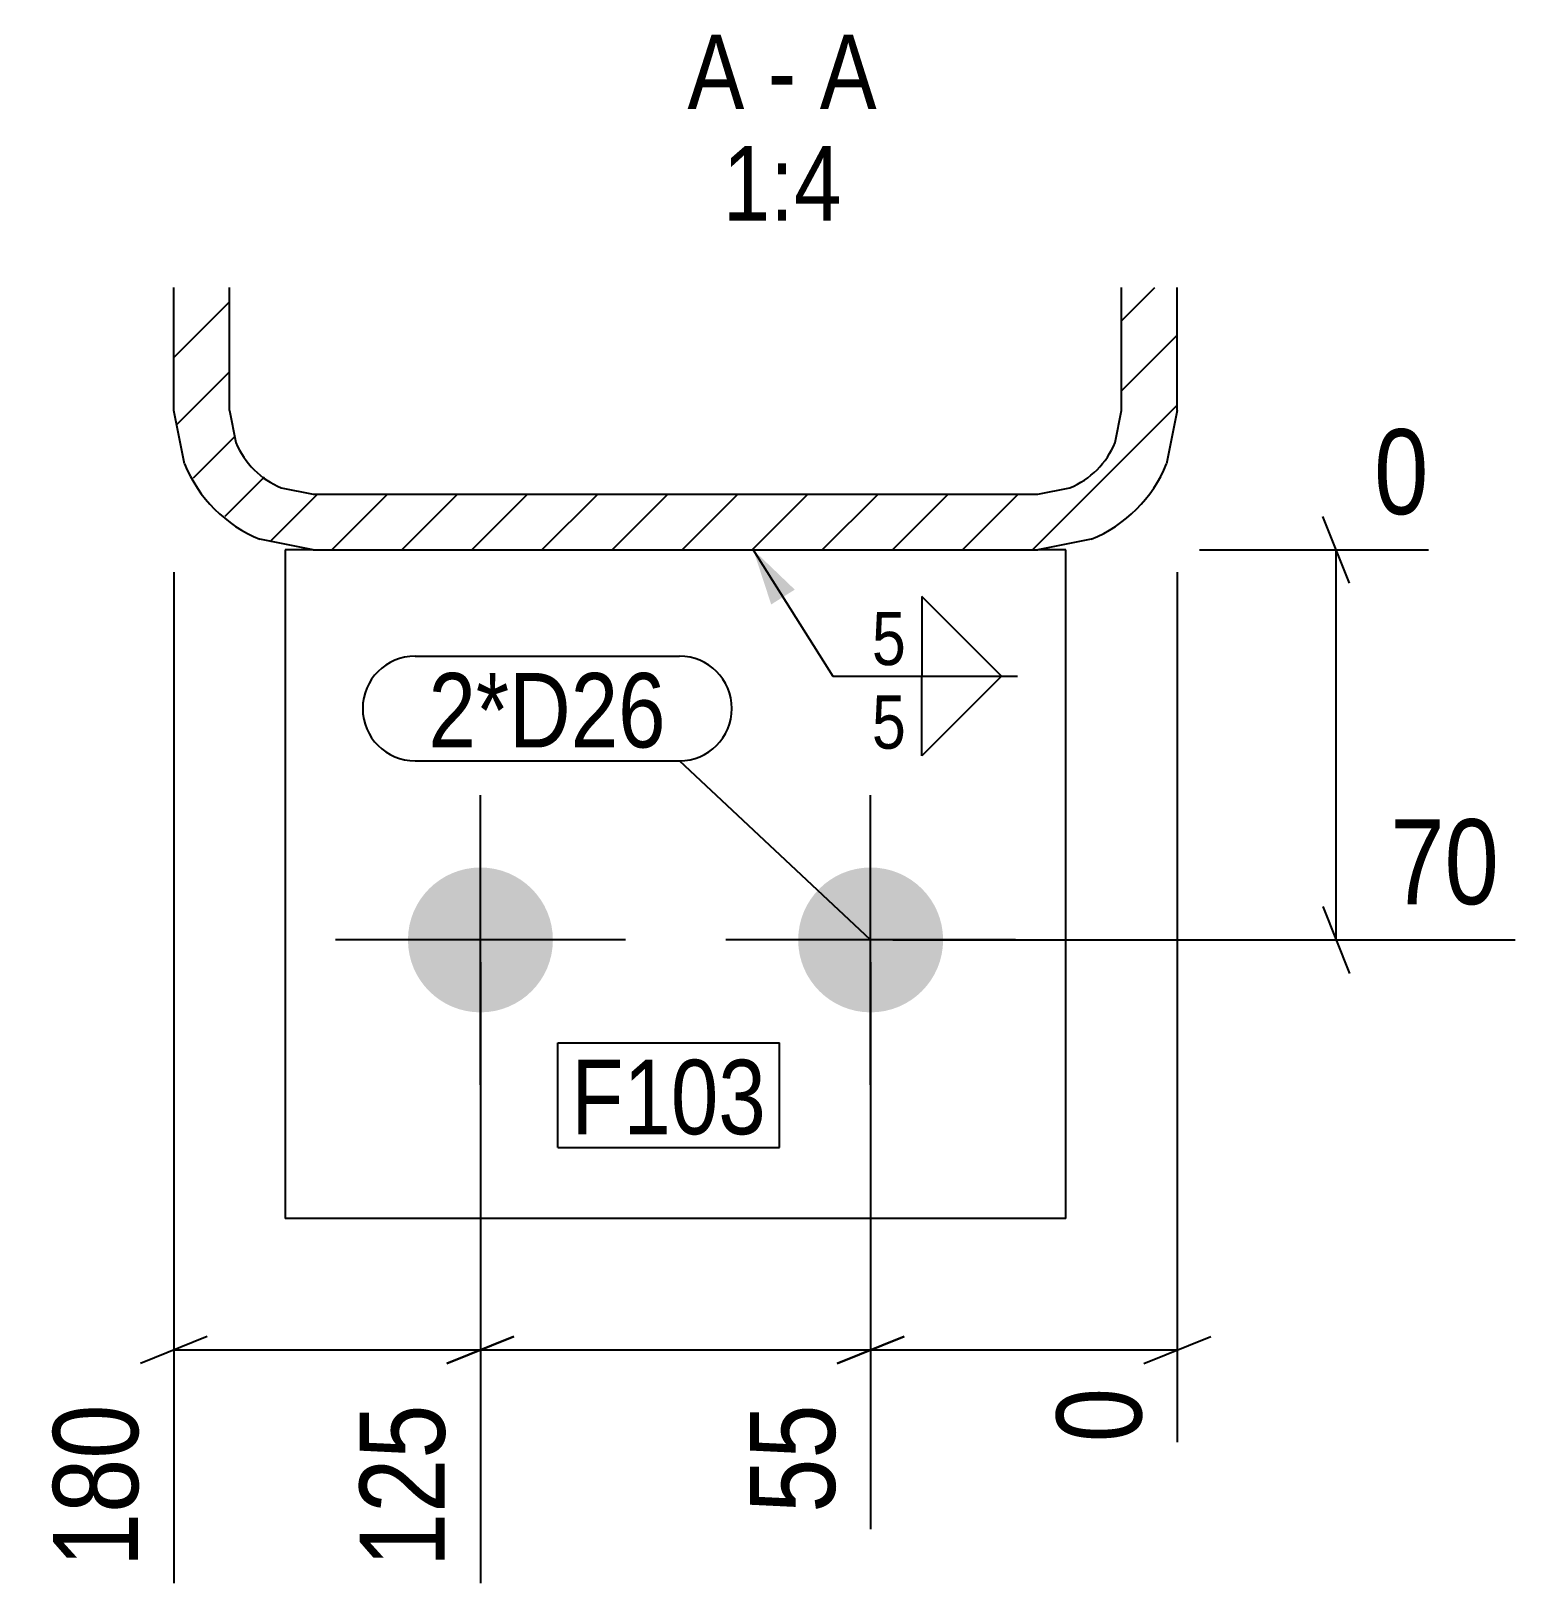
# Model space of a CAD drawing. Header units: millimetres. Extents: x 26 to 42465, y 8 to 1512.
# Drawn here: x 14877.9 to 15144.4, y 9.3 to 288.2 of the extents above; entities that cross this region are included whole.
import ezdxf

# ---------------------------------------------------------------- set-up
doc = ezdxf.new("R2010")
doc.units = ezdxf.units.MM
doc.linetypes.add('DXK_LINE_DOT2', pattern=[3.9198, 1.9599, -1.9599])
for name, color, linetype in [('MÅLSÆTNING', 7, 'Continuous'), ('STÅL', 7, 'Continuous'), ('TEKST', 7, 'Continuous')]:
    doc.layers.add(name, color=color, linetype=linetype)
doc.styles.add('Arial Narrow', font='ARIALN.TTF', dxfattribs={"height": 0.2})

msp = doc.modelspace()

# ---------------------------------------------------------------- hatches: boundary and pattern name
at = {"layer": 'STÅL', "linetype": 'Continuous'}
h = msp.add_hatch(dxfattribs=at)
h.set_pattern_fill('', scale=2.8, style=0, pattern_type=0)
h.set_pattern_definition([(45, (14903.465, 242.183), (-6.2862, 6.2862), [])])
h.paths.add_polyline_path([(14913.47, 242.18), (14903.47, 242.18), (14903.47, 220.07), (14905.37, 210.5), (14910.79, 202.39), (14918.9, 196.97), (14928.47, 195.07), (15058.47, 195.07), (15068.03, 196.97), (15076.14, 202.39), (15081.56, 210.5), (15083.47, 220.07), (15083.47, 242.18), (15073.47, 242.18), (15073.47, 220.07), (15072.32, 214.33), (15069.07, 209.46), (15064.21, 206.21), (15058.47, 205.07), (14928.47, 205.07), (14922.72, 206.21), (14917.86, 209.46), (14914.61, 214.33), (14913.47, 220.07)])
for points in [[(14945.47, 125.07, -1), (14971.47, 125.07, -1)], [(15015.47, 125.07, -1), (15041.47, 125.07, -1)]]:
    msp.add_hatch(color=96, dxfattribs=at).paths.add_polyline_path(points)
at = {"layer": 'TEKST', "linetype": 'Continuous'}
msp.add_hatch(color=3, dxfattribs=at).paths.add_polyline_path([(15010.63, 185.28), (15007.42, 195.07), (15014.86, 187.94)])

# ---------------------------------------------------------------- linework, layer by layer
at = {"layer": 'MÅLSÆTNING', "color": 7, "linetype": 'Continuous'}
for p, q in [((15114.39, 189.07), (15109.59, 201.07)), ((15087.47, 195.07), (15128.54, 195.07)), ((15111.99, 125.07), (15111.99, 195.07)), ((14903.47, 191.07), (14903.47, 9.6)), ((15083.47, 191.07), (15083.47, 34.93)), ((15109.59, 131.07), (15114.39, 119.07)), ((15032.47, 125.07), (15144.11, 125.07)), ((14958.47, 121.07), (14958.47, 9.6)), ((14958.47, 121.07), (14958.47, 9.6)), ((15028.47, 121.07), (15028.47, 19.35)), ((15028.47, 121.07), (15028.47, 19.35)), ((14909.47, 53.88), (14897.47, 49.08)), ((14952.47, 49.08), (14964.47, 53.88)), ((14964.47, 53.88), (14952.47, 49.08)), ((15034.47, 53.88), (15022.47, 49.08)), ((15022.47, 49.08), (15034.47, 53.88)), ((15077.47, 49.08), (15089.47, 53.88)), ((14903.47, 51.48), (14958.47, 51.48)), ((14958.47, 51.48), (15028.47, 51.48)), ((15028.47, 51.48), (15083.47, 51.48))]:
    msp.add_line(p, q, dxfattribs=at)
at = {"layer": 'STÅL', "color": 2, "linetype": 'Continuous'}
for p, q in [((14903.47, 220.07), (14903.47, 242.18)), ((14913.47, 220.07), (14913.47, 242.18)), ((15073.47, 220.07), (15073.47, 242.18)), ((15083.47, 220.07), (15083.47, 242.18)), ((14905.37, 210.5), (14903.47, 220.07)), ((14913.47, 220.07), (14914.61, 214.33)), ((15072.32, 214.33), (15073.47, 220.07)), ((15083.47, 220.07), (15081.56, 210.5)), ((14922.72, 206.21), (14928.47, 205.07)), ((14928.47, 205.07), (15058.47, 205.07)), ((15058.47, 205.07), (15064.21, 206.21)), ((14928.47, 195.07), (14918.9, 196.97)), ((15068.03, 196.97), (15058.47, 195.07)), ((14928.47, 195.07), (14923.47, 195.07)), ((14923.47, 195.07), (14923.47, 75.07)), ((14928.47, 195.07), (15058.47, 195.07)), ((15063.47, 195.07), (15058.47, 195.07)), ((15063.47, 75.07), (15063.47, 195.07)), ((15063.47, 75.07), (14923.47, 75.07))]:
    msp.add_line(p, q, dxfattribs=at)
at = {"layer": 'STÅL', "color": 7, "linetype": 'DXK_LINE_DOT2'}
msp.add_line((14928.47, 195.07), (15058.47, 195.07), dxfattribs=at)
at = {"layer": 'STÅL', "color": 96, "linetype": 'Continuous'}
for p, q in [((14958.47, 99.07), (14958.47, 151.07)), ((15028.47, 99.07), (15028.47, 151.07)), ((14984.47, 125.07), (14932.47, 125.07)), ((15054.47, 125.07), (15002.47, 125.07))]:
    msp.add_line(p, q, dxfattribs=at)
at = {"layer": 'STÅL', "color": 2, "linetype": 'Continuous'}
for centre, radius, start, end in [((14928.47, 220.07), 15, 202.5, 247.5), ((15058.47, 220.07), 15, 292.5, 337.5), ((14928.47, 220.07), 25, 202.5, 247.5), ((15058.47, 220.07), 25, 292.5, 337.5)]:
    msp.add_arc(centre, radius, start, end, dxfattribs=at)
at = {"layer": 'TEKST', "color": 3, "linetype": 'Continuous'}
for p, q in [((15007.42, 195.07), (15021.7, 172.4)), ((15051.94, 172.4), (15037.65, 186.69)), ((15037.65, 186.69), (15037.65, 172.4)), ((15037.65, 172.4), (15051.94, 172.4)), ((15037.65, 172.4), (15051.94, 172.4)), ((15051.94, 172.4), (15037.65, 158.12)), ((15037.65, 158.12), (15037.65, 172.4))]:
    msp.add_line(p, q, dxfattribs=at)
at = {"layer": 'TEKST', "color": 7, "linetype": 'Continuous'}
for p, q in [((14946.75, 176.01), (14994.18, 176.01)), ((14946.75, 157.21), (14994.18, 157.21)), ((15028.47, 125.07), (14994.18, 157.21)), ((14972.37, 106.6), (15012.13, 106.6)), ((14972.37, 87.8), (14972.37, 106.6)), ((15012.13, 87.8), (15012.13, 106.6)), ((14972.37, 87.8), (15012.13, 87.8))]:
    msp.add_line(p, q, dxfattribs=at)
for centre, start, end in [((14946.75, 166.61), 90, 270), ((14994.18, 166.61), 270, 90)]:
    msp.add_arc(centre, 9.4, start, end, dxfattribs=at)

# ---------------------------------------------------------------- wipeouts: each hides what was drawn before it
at = {"color": 0, "linetype": 'Continuous'}
for points, layer in [([(15144.4, 128.27), (15144.4, 150.67), (15118.5, 150.67), (15118.5, 128.27)], 'MÅLSÆTNING'), ([(14900.27, 44.96), (14877.87, 44.96), (14877.87, 9.31), (14900.27, 9.31)], 'MÅLSÆTNING'), ([(14955.27, 44.96), (14932.87, 44.96), (14932.87, 9.31), (14955.27, 9.31)], 'MÅLSÆTNING'), ([(15025.27, 44.96), (15002.87, 44.96), (15002.87, 19.06), (15025.27, 19.06)], 'MÅLSÆTNING'), ([(15005.84, 274.18), (15005.84, 288.18), (14995.61, 288.18), (14995.61, 274.18)], 'TEKST'), ([(15015.14, 274.18), (15015.14, 288.18), (15010.04, 288.18), (15010.04, 274.18)], 'TEKST'), ([(15029.57, 274.18), (15029.57, 288.18), (15019.34, 288.18), (15019.34, 274.18)], 'TEKST'), ([(15023.25, 254.18), (15023.25, 268.18), (15001.93, 268.18), (15001.93, 254.18)], 'TEKST')]:
    msp.add_wipeout(points, dxfattribs=at).dxf.layer = layer
at = {"color": 0}
for points in [[(15035.6, 173.6), (15035.6, 185.2), (15027.9, 185.2), (15027.9, 173.6)], [(14991.78, 159.61), (14991.78, 173.61), (14949.15, 173.61), (14949.15, 159.61)], [(15009.73, 90.2), (15009.73, 104.2), (14974.77, 104.2), (14974.77, 90.2)]]:
    msp.add_wipeout(points, dxfattribs=at).dxf.layer = 'TEKST'

# ---------------------------------------------------------------- next in the draw order: linework, layer by layer
at = {"layer": 'TEKST', "color": 3, "linetype": 'Continuous'}
msp.add_line((15021.7, 172.4), (15054.8, 172.4), dxfattribs=at)

# ---------------------------------------------------------------- next in the draw order: texts
at = {"layer": 'MÅLSÆTNING', "color": 3, "linetype": 'Continuous', "style": 'Arial Narrow'}
msp.add_text('70', height=15.271, dxfattribs=at).set_placement((15121.7, 131.47))
for s, p in [('180', (14897.07, 12.51)), ('125', (14952.07, 12.51)), ('55', (15022.07, 22.26))]:
    msp.add_text(s, height=15.271, rotation=90.0002, dxfattribs=at).set_placement(p)
at = {"layer": 'TEKST', "color": 3, "linetype": 'Continuous', "style": 'Arial Narrow'}
for s, height, p in [('A', 13.36, (14995.61, 274.18)), ('A', 13.36, (15019.34, 274.18)), ('-', 13.36, (15010.04, 274.18)), ('1:4', 13.362, (15001.93, 254.18))]:
    msp.add_text(s, height=height, dxfattribs=at).set_placement(p)
at = {"layer": 'TEKST', "color": 3, "style": 'Arial Narrow'}
msp.add_text('5', height=9.54, dxfattribs=at).set_placement((15028.7, 174.4))

# ---------------------------------------------------------------- next in the draw order: wipeouts: each hides what was drawn before it
at = {"color": 0, "linetype": 'Continuous'}
for points, layer in [([(15131.74, 198.27), (15131.74, 220.67), (15115.59, 220.67), (15115.59, 198.27)], 'MÅLSÆTNING'), ([(15080.27, 47.88), (15057.87, 47.88), (15057.87, 31.73), (15080.27, 31.73)], 'MÅLSÆTNING'), ([(15035.6, 158.6), (15035.6, 170.2), (15027.9, 170.2), (15027.9, 158.6)], 'TEKST')]:
    msp.add_wipeout(points, dxfattribs=at).dxf.layer = layer
at = {"color": 0}
for points in [[(14991.78, 159.61), (14991.78, 173.61), (14949.15, 173.61), (14949.15, 159.61)], [(15009.73, 90.2), (15009.73, 104.2), (14974.77, 104.2), (14974.77, 90.2)]]:
    msp.add_wipeout(points, dxfattribs=at).dxf.layer = 'TEKST'

# ---------------------------------------------------------------- next in the draw order: texts
at = {"layer": 'MÅLSÆTNING', "color": 3, "linetype": 'Continuous', "style": 'Arial Narrow'}
msp.add_text('0', height=15.27, dxfattribs=at).set_placement((15118.79, 201.47))
msp.add_text('0', height=15.27, rotation=90.0002, dxfattribs=at).set_placement((15077.07, 34.93))
at = {"layer": 'TEKST', "color": 3, "style": 'Arial Narrow'}
for s, p in [('2*D26', (14949.15, 159.61)), ('F103', (14974.77, 90.2))]:
    msp.add_text(s, height=13.362, dxfattribs=at).set_placement(p)
at = {"layer": 'TEKST', "color": 3, "linetype": 'Continuous', "style": 'Arial Narrow'}
msp.add_text('5', height=9.54, dxfattribs=at).set_placement((15028.7, 159.4))

doc.saveas('drawing.dxf')
